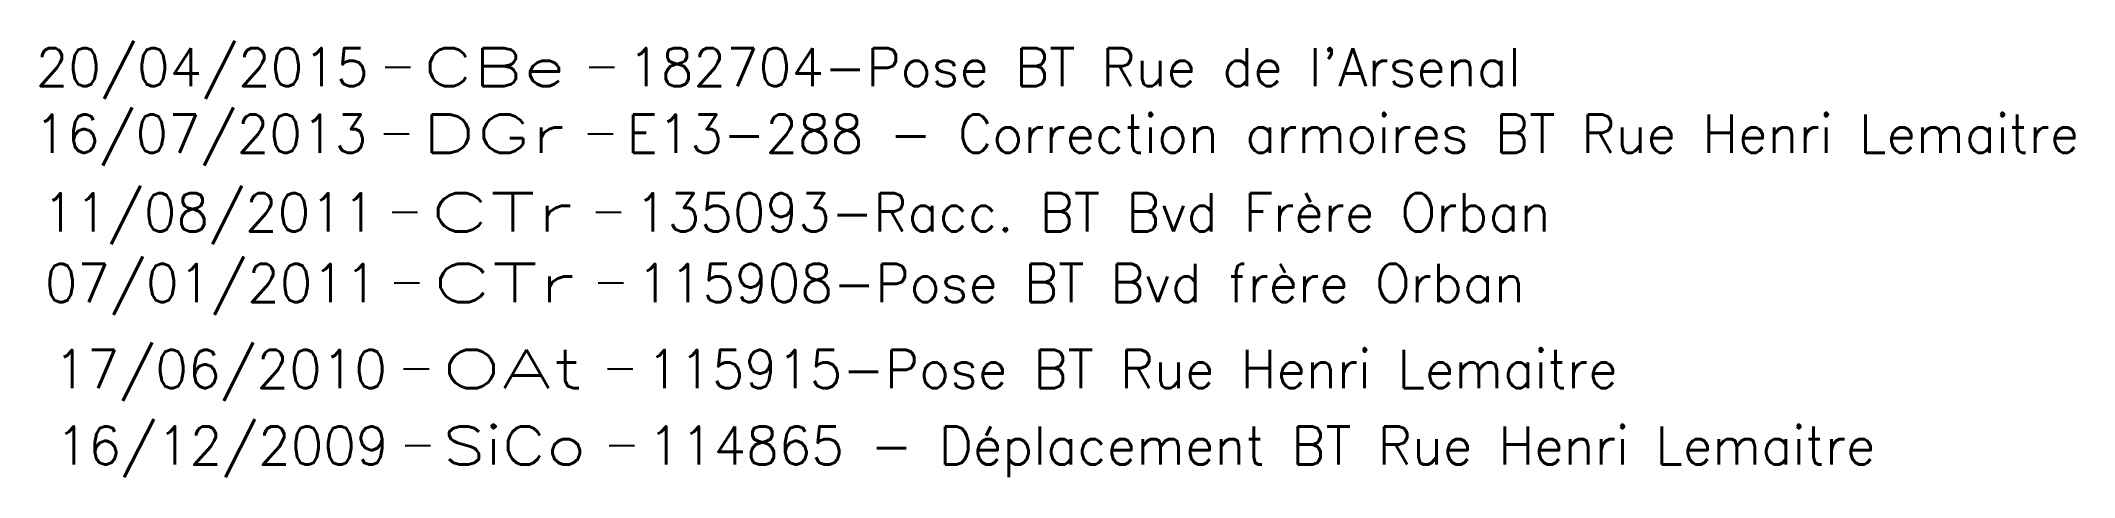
# Model space of a CAD drawing. Header units: millimetres. Extents: x 184011 to 185000, y 128010 to 128993.
# Drawn here: x 184940.41 to 184980.46, y 128010.49 to 128019.07 of the extents above; entities that cross this region are included whole.
import ezdxf
from ezdxf.enums import TextEntityAlignment as Align

# ---------------------------------------------------------------- set-up
doc = ezdxf.new("R2010")
doc.units = ezdxf.units.MM
doc.layers.get('0').update_dxf_attribs({"linetype": 'CONTINUOUS'})
doc.layers.add('B_910', color=7, linetype='CONTINUOUS', plot=False)
doc.styles.get("Standard").update_dxf_attribs({"font": 'romans.shx', "width": 0.85})

# ---------------------------------------------------------------- blocks, each defined once
blk = doc.blocks.new('GIS_MODF')
at = {"color": 0, "linetype": 'Continuous', "flags": 128}
for points in [[(-2.257, -0.012), (-1.757, -0.012)], [(1.758, -0.012), (2.258, -0.012)]]:
    blk.add_lwpolyline(points, dxfattribs=at)
at = {"color": 0, "linetype": 'Continuous'}
blk.add_attdef('DATE', text='', height=0.75, dxfattribs=at).set_placement((-2.583, -0.387), align=Align.RIGHT)
at = {"color": 0, "linetype": 'Continuous', "width": 3.590909}
blk.add_attdef('USER', text='', height=0.75, dxfattribs=at).set_placement((-1.516, -0.387), (1.306, -0.387), align=Align.FIT)
at = {"color": 0, "linetype": 'Continuous'}
blk.add_attdef('DESC', (2.528, -0.387), '', height=0.75, dxfattribs=at)

msp = doc.modelspace()

# ---------------------------------------------------------------- block references
at = {"layer": 'B_910'}
ref = msp.add_blockref('GIS_MODF', (184949.45, 128018.568), dxfattribs=at)
ref.add_attrib('DATE', '20/04/2015', dxfattribs={"layer": '0', "color": 0, "linetype": 'Continuous', "height": 0.75}).set_placement((184946.867, 128018.181), align=Align.RIGHT)
ref.add_attrib('USER', 'CBe', dxfattribs={"layer": '0', "color": 0, "linetype": 'Continuous', "height": 0.75, "width": 1.385965}).set_placement((184947.934, 128018.181), (184950.756, 128018.181), align=Align.FIT)
ref.add_attrib('DESC', "182704-Pose BT Rue de l'Arsenal", (184951.978, 128018.181), dxfattribs={"layer": '0', "color": 0, "linetype": 'Continuous', "height": 0.75})
ref = msp.add_blockref('GIS_MODF', (184949.422, 128017.258), dxfattribs=at)
ref.add_attrib('DATE', '16/07/2013', dxfattribs={"layer": '0', "color": 0, "linetype": 'Continuous', "height": 0.75}).set_placement((184946.839, 128016.871), align=Align.RIGHT)
ref.add_attrib('USER', 'DGr', dxfattribs={"layer": '0', "color": 0, "linetype": 'Continuous', "height": 0.75, "width": 1.462963}).set_placement((184947.906, 128016.871), (184950.727, 128016.871), align=Align.FIT)
ref.add_attrib('DESC', 'E13-288 - Correction armoires BT Rue Henri Lemaitre', (184951.949, 128016.871), dxfattribs={"layer": '0', "color": 0, "linetype": 'Continuous', "height": 0.75})
ref = msp.add_blockref('GIS_MODF', (184949.584, 128015.712), dxfattribs=at)
ref.add_attrib('DATE', '11/08/2011', dxfattribs={"layer": '0', "color": 0, "linetype": 'Continuous', "height": 0.75}).set_placement((184947.002, 128015.325), align=Align.RIGHT)
ref.add_attrib('USER', 'CTr', dxfattribs={"layer": '0', "color": 0, "linetype": 'Continuous', "height": 0.75, "width": 1.612245}).set_placement((184948.069, 128015.325), (184950.89, 128015.325), align=Align.FIT)
ref.add_attrib('DESC', '135093-Racc. BT Bvd Frère Orban', (184952.112, 128015.325), dxfattribs={"layer": '0', "color": 0, "linetype": 'Continuous', "height": 0.75})
ref = msp.add_blockref('GIS_MODF', (184949.628, 128014.322), dxfattribs=at)
ref.add_attrib('DATE', '07/01/2011', dxfattribs={"layer": '0', "color": 0, "linetype": 'Continuous', "height": 0.75}).set_placement((184947.045, 128013.936), align=Align.RIGHT)
ref.add_attrib('USER', 'CTr', dxfattribs={"layer": '0', "color": 0, "linetype": 'Continuous', "height": 0.75, "width": 1.612245}).set_placement((184948.112, 128013.936), (184950.933, 128013.936), align=Align.FIT)
ref.add_attrib('DESC', '115908-Pose BT Bvd frère Orban', (184952.155, 128013.936), dxfattribs={"layer": '0', "color": 0, "linetype": 'Continuous', "height": 0.75})
ref = msp.add_blockref('GIS_MODF', (184949.812, 128012.631), dxfattribs=at)
ref.add_attrib('DATE', '17/06/2010', dxfattribs={"layer": '0', "color": 0, "linetype": 'Continuous', "height": 0.75}).set_placement((184947.229, 128012.244), align=Align.RIGHT)
ref.add_attrib('USER', 'OAt', dxfattribs={"layer": '0', "color": 0, "linetype": 'Continuous', "height": 0.75, "width": 1.58}).set_placement((184948.296, 128012.244), (184951.117, 128012.244), align=Align.FIT)
ref.add_attrib('DESC', '115915-Pose BT Rue Henri Lemaitre', (184952.34, 128012.244), dxfattribs={"layer": '0', "color": 0, "linetype": 'Continuous', "height": 0.75})
ref = msp.add_blockref('GIS_MODF', (184949.844, 128011.127), dxfattribs=at)
ref.add_attrib('DATE', '16/12/2009', dxfattribs={"layer": '0', "color": 0, "linetype": 'Continuous', "height": 0.75}).set_placement((184947.261, 128010.74), align=Align.RIGHT)
ref.add_attrib('USER', 'SiCo', dxfattribs={"layer": '0', "color": 0, "linetype": 'Continuous', "height": 0.75, "width": 1.215385}).set_placement((184948.328, 128010.74), (184951.149, 128010.74), align=Align.FIT)
ref.add_attrib('DESC', '114865 - Déplacement BT Rue Henri Lemaitre', (184952.372, 128010.74), dxfattribs={"layer": '0', "color": 0, "linetype": 'Continuous', "height": 0.75})

doc.saveas('drawing.dxf')
